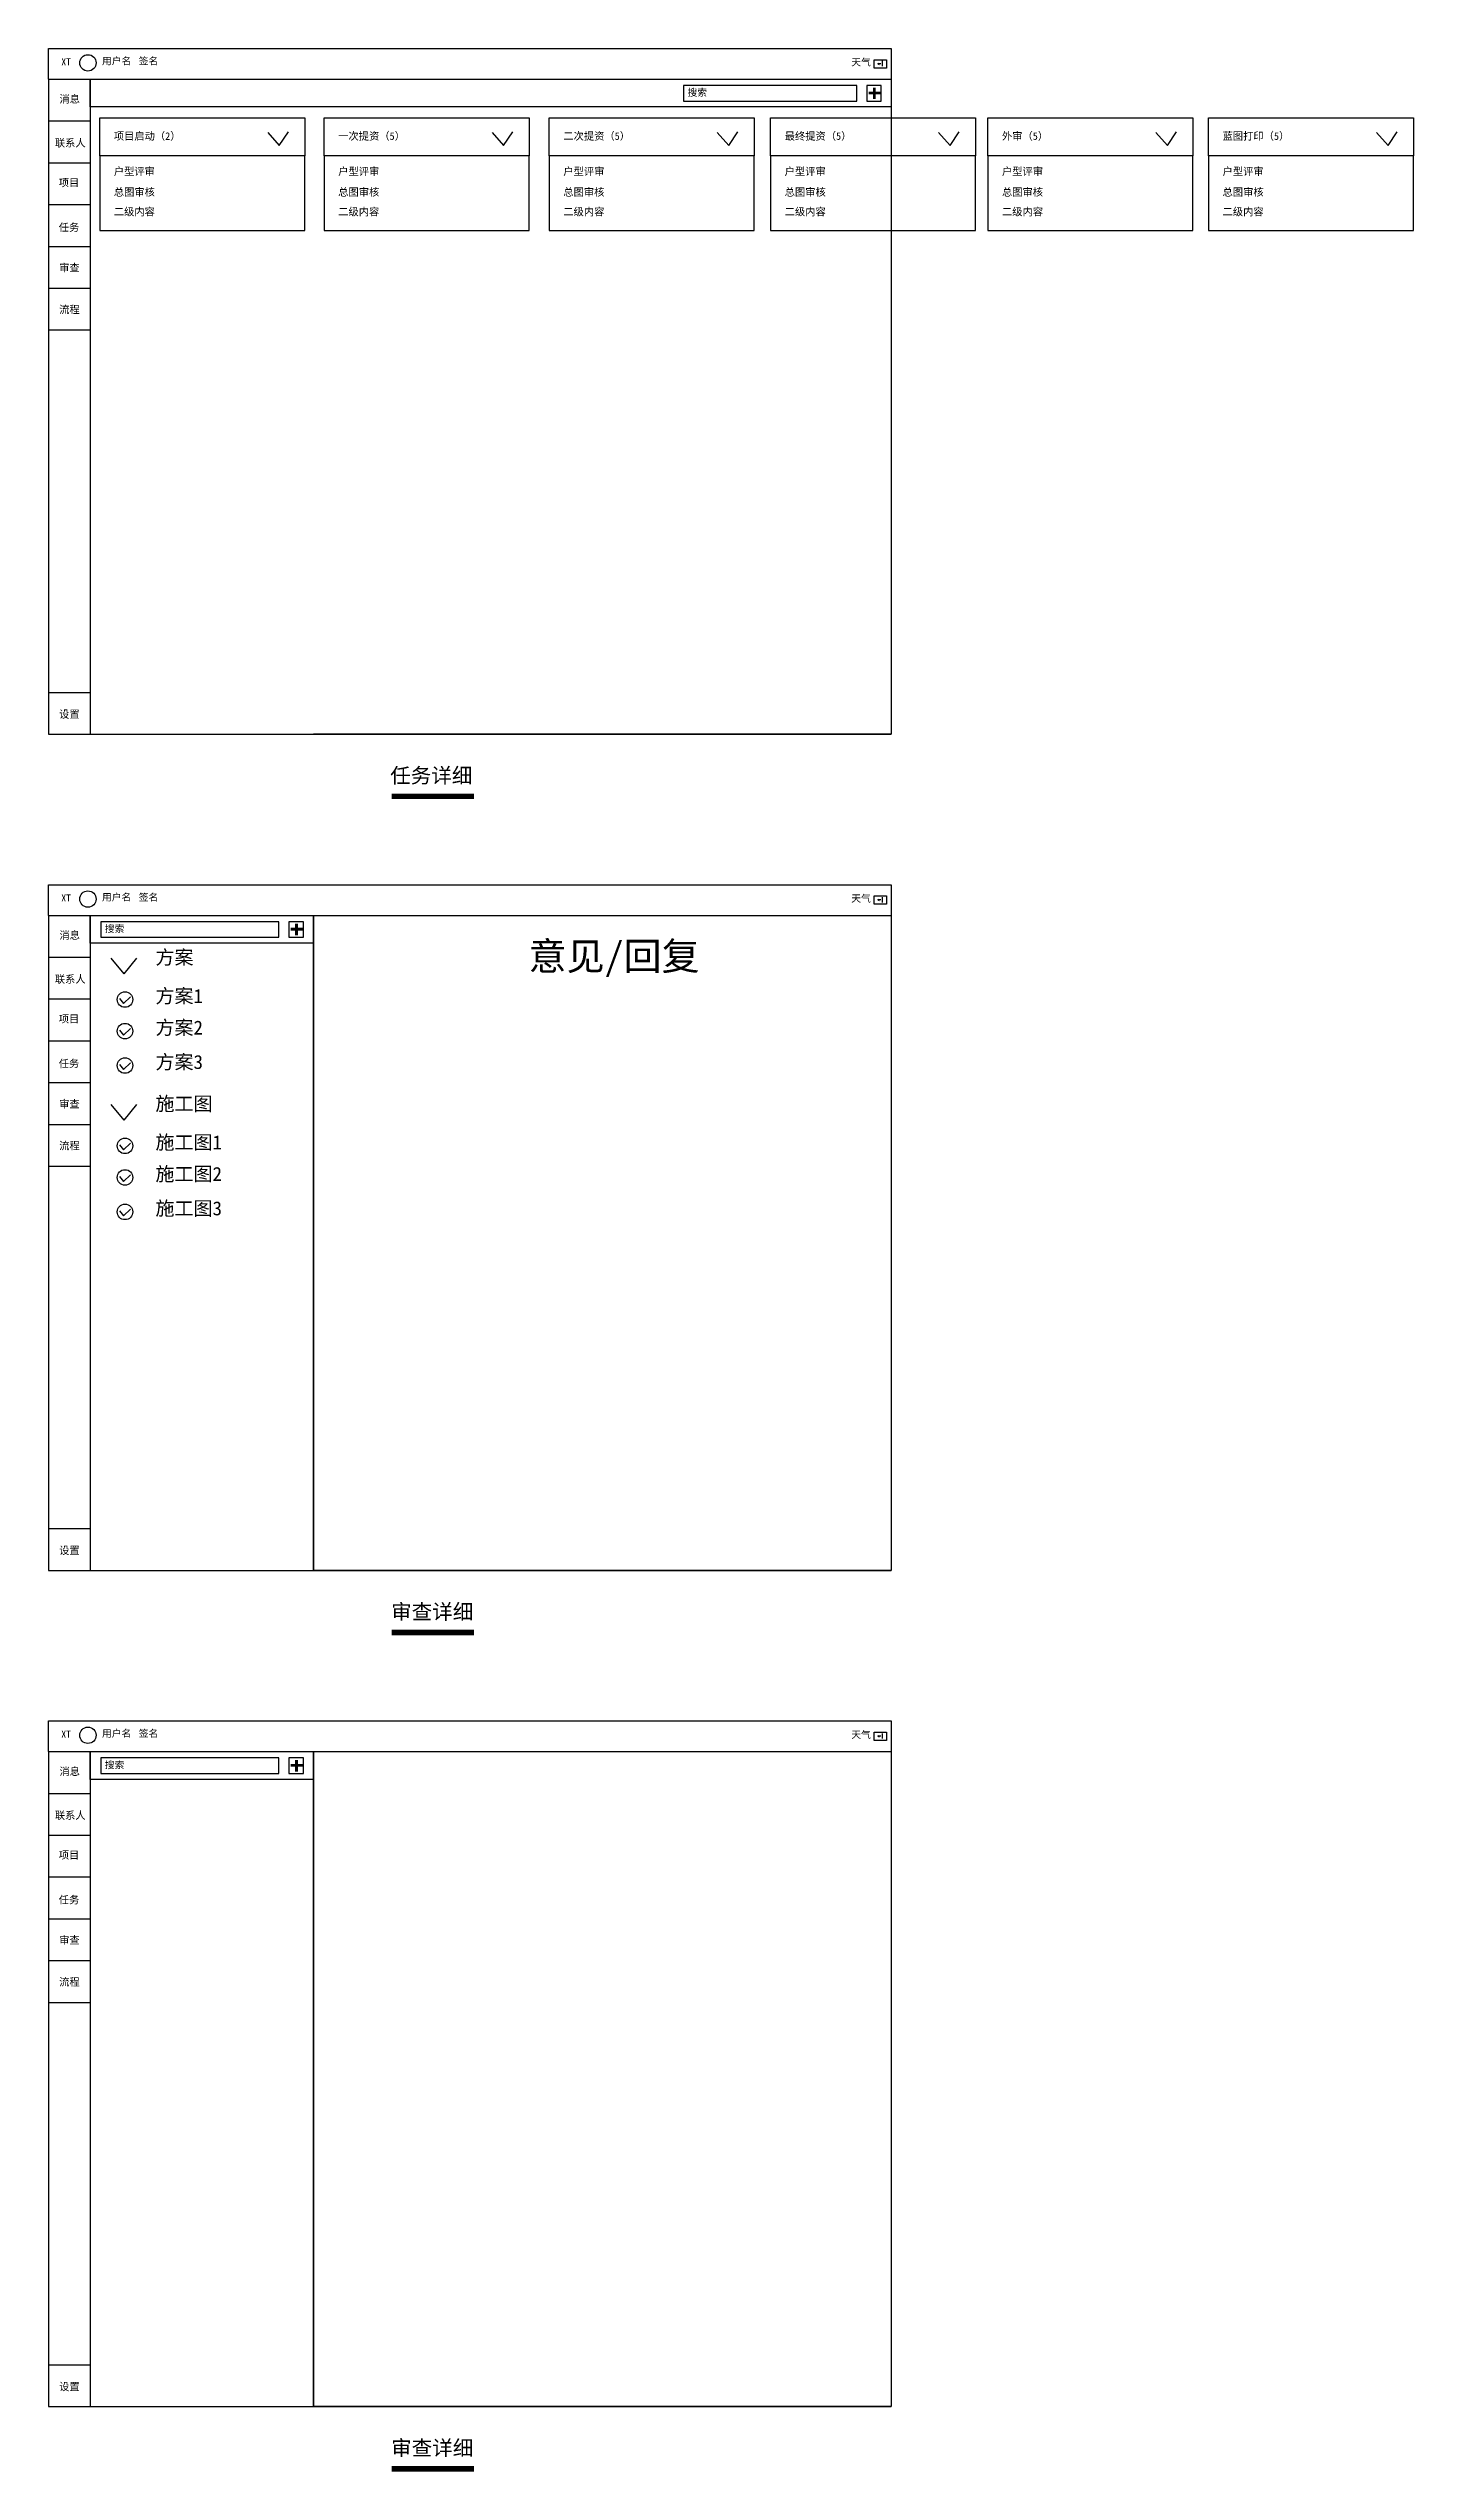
# Model space of a CAD drawing. Header units: millimetres. Extents: x 831 to 9769, y -14789 to 4150.
# Drawn here: x 4064 to 8958, y -14789 to -6096 of the extents above; entities that cross this region are included whole.
import ezdxf

# ---------------------------------------------------------------- set-up
doc = ezdxf.new("R2010")
doc.units = ezdxf.units.MM
doc.styles.get("Standard").update_dxf_attribs({"font": 'arial.ttf'})

msp = doc.modelspace()

# ---------------------------------------------------------------- texts
at = {"attachment_point": 1}
for s, insert, char_height in [('{\\fSimSun|b0|i0|c134|p2;XT}', (4110.061, -6130.85), 25), ('{\\fSimSun|b0|i0|c134|p2;用户名}', (4255.809, -6128.066), 25), ('{\\fSimSun|b0|i0|c134|p2;签名}', (4387.62, -6128.283), 25), ('{\\fSimSun|b0|i0|c134|p2;天气}', (6942.461, -6132.566), 25), ('{\\fSimSun|b0|i0|c134|p2;搜索}', (6355.198, -6241.032), 25), ('{\\fSimSun|b0|i0|c134|p2;消息}', (4103.243, -6263.609), 27), ('{\\fSimSun|b0|i0|c134|p2;联系人}', (4086.58, -6421.188), 27), ('{\\fSimSun|b0|i0|c134|p2;户型评审}', (4298.234, -6523.353), 27), ('{\\fSimSun|b0|i0|c134|p2;户型评审}', (5102.779, -6523.353), 27), ('{\\fSimSun|b0|i0|c134|p2;户型评审}', (5909.872, -6523.353), 27), ('{\\fSimSun|b0|i0|c134|p2;户型评审}', (6703.659, -6523.353), 27), ('{\\fSimSun|b0|i0|c134|p2;户型评审}', (7482.681, -6523.353), 27), ('{\\fSimSun|b0|i0|c134|p2;户型评审}', (8273.753, -6523.353), 27), ('{\\fSimSun|b0|i0|c134|p2;项目}', (4100.633, -6563.435), 27), ('{\\fSimSun|b0|i0|c134|p2;总图审核}', (4298.234, -6597.417), 27), ('{\\fSimSun|b0|i0|c134|p2;总图审核}', (5102.779, -6597.417), 27), ('{\\fSimSun|b0|i0|c134|p2;总图审核}', (5909.872, -6597.417), 27), ('{\\fSimSun|b0|i0|c134|p2;总图审核}', (6703.659, -6597.417), 27), ('{\\fSimSun|b0|i0|c134|p2;总图审核}', (7482.681, -6597.417), 27), ('{\\fSimSun|b0|i0|c134|p2;总图审核}', (8273.753, -6597.417), 27), ('{\\fSimSun|b0|i0|c134|p2;二级内容}', (4298.234, -6667.902), 27), ('{\\fSimSun|b0|i0|c134|p2;二级内容}', (5102.779, -6667.902), 27), ('{\\fSimSun|b0|i0|c134|p2;二级内容}', (5909.872, -6667.902), 27), ('{\\fSimSun|b0|i0|c134|p2;二级内容}', (6703.659, -6667.902), 27), ('{\\fSimSun|b0|i0|c134|p2;二级内容}', (7482.681, -6667.902), 27), ('{\\fSimSun|b0|i0|c134|p2;二级内容}', (8273.753, -6667.902), 27), ('{\\fSimSun|b0|i0|c134|p2;审查}', (4102.107, -6868.763), 27), ('{\\fSimSun|b0|i0|c134|p2;流程}', (4102.107, -7018.763), 27), ('{\\fSimSun|b0|i0|c134|p2;设置}', (4101.931, -8470.527), 27), ('{\\fSimSun|b0|i0|c134|p2;任务详细}', (5289.174, -8676.908), 54), ('{\\fSimSun|b0|i0|c134|p2;用户名}', (4255.809, -9128.066), 25), ('{\\fSimSun|b0|i0|c134|p2;签名}', (4387.62, -9128.283), 25), ('{\\fSimSun|b0|i0|c134|p2;XT}', (4110.061, -9130.85), 25), ('{\\fSimSun|b0|i0|c134|p2;天气}', (6942.461, -9132.566), 25), ('{\\fSimSun|b0|i0|c134|p2;消息}', (4103.243, -9263.609), 27), ('{\\fSimSun|b0|i0|c134|p2;搜索}', (4265.875, -9241.032), 25), ('{\\fSimSun|b0|i0|c134|p2;意见/回复}', (5785.14, -9302.141), 100), ('{\\fSimSun|b0|i0|c134|p2;方案}', (4447.57, -9331.294), 50), ('{\\fSimSun|b0|i0|c134|p2;联系人}', (4086.58, -9421.188), 27), ('{\\fSimSun|b0|i0|c134|p2;方案1}', (4447.57, -9469.962), 50), ('{\\fSimSun|b0|i0|c134|p2;项目}', (4100.633, -9563.435), 27), ('{\\fSimSun|b0|i0|c134|p2;方案2}', (4447.57, -9583.336), 50), ('{\\fSimSun|b0|i0|c134|p2;任务}', (4100.633, -9724.091), 27), ('{\\fSimSun|b0|i0|c134|p2;方案3}', (4447.57, -9706.789), 50), ('{\\fSimSun|b0|i0|c134|p2;施工图}', (4447.57, -9856.355), 50), ('{\\fSimSun|b0|i0|c134|p2;流程}', (4102.107, -10018.763), 27), ('{\\fSimSun|b0|i0|c134|p2;施工图2}', (4447.57, -10108.398), 50), ('{\\fSimSun|b0|i0|c134|p2;施工图3}', (4447.57, -10231.85), 50), ('{\\fSimSun|b0|i0|c134|p2;设置}', (4101.931, -11470.527), 27), ('{\\fSimSun|b0|i0|c134|p2;审查详细}', (5292.535, -11676.908), 54), ('{\\fSimSun|b0|i0|c134|p2;XT}', (4110.061, -12130.85), 25), ('{\\fSimSun|b0|i0|c134|p2;用户名}', (4255.809, -12128.066), 25), ('{\\fSimSun|b0|i0|c134|p2;签名}', (4387.62, -12128.283), 25), ('{\\fSimSun|b0|i0|c134|p2;天气}', (6942.461, -12132.566), 25), ('{\\fSimSun|b0|i0|c134|p2;搜索}', (4265.875, -12241.032), 25), ('{\\fSimSun|b0|i0|c134|p2;消息}', (4103.243, -12263.609), 27), ('{\\fSimSun|b0|i0|c134|p2;联系人}', (4086.58, -12421.188), 27), ('{\\fSimSun|b0|i0|c134|p2;项目}', (4100.633, -12563.435), 27), ('{\\fSimSun|b0|i0|c134|p2;任务}', (4100.633, -12724.091), 27), ('{\\fSimSun|b0|i0|c134|p2;审查}', (4102.107, -12868.763), 27), ('{\\fSimSun|b0|i0|c134|p2;设置}', (4101.931, -14470.527), 27), ('{\\fSimSun|b0|i0|c134|p2;审查详细}', (5292.535, -14676.908), 54)]:
    msp.add_mtext(s, dxfattribs=dict(at, insert=insert, char_height=char_height))
at = {"color": 1, "char_height": 27, "attachment_point": 1}
for s, insert in [('{\\fSimSun|b0|i0|c134|p2;项目启动（2）}', (4298.234, -6396.494)), ('{\\fSimSun|b0|i0|c134|p2;一次提资（5）}', (5102.779, -6396.494)), ('{\\fSimSun|b0|i0|c134|p2;二次提资（5）}', (5909.872, -6396.494)), ('{\\fSimSun|b0|i0|c134|p2;最终提资（5）}', (6703.659, -6396.494)), ('{\\fSimSun|b0|i0|c134|p2;外审（5）}', (7482.681, -6396.494)), ('{\\fSimSun|b0|i0|c134|p2;蓝图打印（5）}', (8273.753, -6396.494)), ('{\\fSimSun|b0|i0|c134|p2;任务}', (4100.633, -6724.091)), ('{\\fSimSun|b0|i0|c134|p2;审查}', (4102.107, -9868.763)), ('{\\fSimSun|b0|i0|c134|p2;流程}', (4102.107, -13018.763))]:
    msp.add_mtext(s, dxfattribs=dict(at, insert=insert))
at = {"insert": (4447.57, -9995.023), "char_height": 50, "width": 459.13503, "attachment_point": 1}
msp.add_mtext('{\\fSimSun|b0|i0|c134|p2;施工图1}', dxfattribs=at)

# ---------------------------------------------------------------- linework, layer by layer
for p, q in [((4063.953, -6205.68), (4063.953, -6095.68)), ((4063.953, -6095.68), (7085.849, -6095.68)), ((7053.184, -6140.436), (7053.184, -6159.313)), ((7085.849, -6095.68), (7085.849, -8555.68)), ((4063.953, -6205.68), (7085.849, -6205.68)), ((7085.849, -6205.68), (7085.849, -6205.68)), ((7085.849, -6205.68), (7085.849, -8555.68)), ((7085.849, -6205.68), (7085.849, -6305.68)), ((4063.953, -6355.68), (4213.953, -6355.68)), ((4063.953, -6505.68), (4213.953, -6505.68)), ((4063.953, -6655.68), (4213.953, -6655.68)), ((4063.953, -6805.68), (4213.953, -6805.68)), ((4063.953, -6955.68), (4213.953, -6955.68)), ((4063.953, -7105.68), (4213.953, -7105.68)), ((4063.953, -8405.68), (4213.953, -8405.68)), ((4063.953, -8555.68), (7085.849, -8555.68)), ((7085.849, -8555.68), (5013.953, -8555.68)), ((4063.953, -9205.68), (4063.953, -9095.68)), ((4063.953, -9095.68), (7085.849, -9095.68)), ((7085.849, -9095.68), (7085.849, -11555.68)), ((4063.953, -9205.68), (7085.849, -9205.68)), ((5013.953, -9205.68), (7085.849, -9205.68)), ((5013.953, -11555.68), (5013.953, -9205.68)), ((5013.953, -9205.68), (5013.953, -11555.68)), ((7053.184, -9140.436), (7053.184, -9159.313)), ((7085.849, -9205.68), (7085.849, -11555.68)), ((4063.953, -9355.68), (4213.953, -9355.68)), ((4287.794, -9359.144), (4333.936, -9415.896)), ((4380.079, -9359.144), (4333.936, -9415.896)), ((4063.953, -9505.68), (4213.953, -9505.68)), ((4318.625, -9503.916), (4333.494, -9522.112)), ((4333.494, -9522.112), (4358.489, -9498.364)), ((4318.625, -9617.291), (4333.494, -9635.487)), ((4333.494, -9635.487), (4358.489, -9611.738)), ((4063.953, -9655.68), (4213.953, -9655.68)), ((4333.494, -9758.939), (4358.489, -9735.191)), ((4063.953, -9805.68), (4213.953, -9805.68)), ((4318.625, -9740.743), (4333.494, -9758.939)), ((4287.794, -9884.205), (4333.936, -9940.958)), ((4380.079, -9884.205), (4333.936, -9940.958)), ((4063.953, -9955.68), (4213.953, -9955.68)), ((4318.625, -10028.978), (4333.494, -10047.174)), ((4333.494, -10047.174), (4358.489, -10023.425)), ((4063.953, -10105.68), (4213.953, -10105.68)), ((4318.625, -10142.352), (4333.494, -10160.548)), ((4333.494, -10160.548), (4358.489, -10136.8)), ((4318.625, -10265.805), (4333.494, -10284.001)), ((4333.494, -10284.001), (4358.489, -10260.252)), ((4063.953, -11405.68), (4213.953, -11405.68)), ((4063.953, -11555.68), (7085.849, -11555.68)), ((7085.849, -11555.68), (5013.953, -11555.68)), ((4063.953, -12205.68), (4063.953, -12095.68)), ((4063.953, -12095.68), (7085.849, -12095.68)), ((7053.184, -12140.436), (7053.184, -12159.313)), ((7085.849, -12095.68), (7085.849, -14555.68)), ((4063.953, -12205.68), (7085.849, -12205.68)), ((5013.953, -12205.68), (7085.849, -12205.68)), ((5013.953, -14555.68), (5013.953, -12205.68)), ((5013.953, -12205.68), (5013.953, -14555.68)), ((7085.849, -12205.68), (7085.849, -14555.68)), ((4063.953, -12355.68), (4213.953, -12355.68)), ((4063.953, -12505.68), (4213.953, -12505.68)), ((4063.953, -12655.68), (4213.953, -12655.68)), ((4063.953, -12805.68), (4213.953, -12805.68)), ((4063.953, -12955.68), (4213.953, -12955.68)), ((4063.953, -13105.68), (4213.953, -13105.68)), ((4063.953, -14405.68), (4213.953, -14405.68)), ((4063.953, -14555.68), (7085.849, -14555.68)), ((7085.849, -14555.68), (5013.953, -14555.68))]:
    msp.add_line(p, q)
for points in [[(7024.565, -6136.15), (7069.216, -6136.15), (7069.216, -6165.9), (7024.565, -6165.9)], [(4213.953, -6205.68), (7085.849, -6205.68), (7085.849, -6305.68), (4213.953, -6305.68)], [(6962.005, -6228.572), (6340.67, -6228.572), (6340.67, -6284.442), (6962.005, -6284.442)], [(7049.917, -6228.572), (6997.784, -6228.572), (6997.784, -6284.442), (7049.917, -6284.442)], [(4247.926, -6345.057), (4982.887, -6345.057), (4982.887, -6481.434), (4247.926, -6481.434)], [(5052.472, -6345.057), (5787.433, -6345.057), (5787.433, -6481.434), (5052.472, -6481.434)], [(5859.564, -6345.057), (6594.526, -6345.057), (6594.526, -6481.434), (5859.564, -6481.434)], [(6653.351, -6345.057), (7388.312, -6345.057), (7388.312, -6481.434), (6653.351, -6481.434)], [(7432.374, -6345.057), (8167.335, -6345.057), (8167.335, -6481.434), (7432.374, -6481.434)], [(8223.445, -6345.057), (8958.406, -6345.057), (8958.406, -6481.434), (8223.445, -6481.434)], [(4213.953, -9205.68), (5013.953, -9205.68), (5013.953, -9305.68), (4213.953, -9305.68)], [(7024.565, -9136.15), (7069.216, -9136.15), (7069.216, -9165.9), (7024.565, -9165.9)], [(4890.109, -9228.572), (4251.346, -9228.572), (4251.346, -9284.442), (4890.109, -9284.442)], [(4978.021, -9228.572), (4925.888, -9228.572), (4925.888, -9284.442), (4978.021, -9284.442)], [(7024.565, -12136.15), (7069.216, -12136.15), (7069.216, -12165.9), (7024.565, -12165.9)], [(4213.953, -12205.68), (5013.953, -12205.68), (5013.953, -12305.68), (4213.953, -12305.68)], [(4890.109, -12228.572), (4251.346, -12228.572), (4251.346, -12284.442), (4890.109, -12284.442)], [(4978.021, -12228.572), (4925.888, -12228.572), (4925.888, -12284.442), (4978.021, -12284.442)]]:
    msp.add_lwpolyline(points, close=True)
for points in [[(7048.408, -6150.417), (7037.987, -6150.417), (7042.763, -6147.976)], [(7048.408, -6150.417), (7037.987, -6150.417), (7042.763, -6152.858)], [(4063.953, -6205.68), (4063.953, -8555.68)], [(4213.953, -6205.68), (4213.953, -8555.68)], [(4850.344, -6396.678), (4891.465, -6443.885), (4924.324, -6394.896)], [(5654.89, -6396.678), (5696.01, -6443.885), (5728.87, -6394.896)], [(6461.983, -6396.678), (6503.103, -6443.885), (6535.963, -6394.896)], [(7255.769, -6396.678), (7296.89, -6443.885), (7329.75, -6394.896)], [(8034.792, -6396.678), (8075.912, -6443.885), (8108.772, -6394.896)], [(8825.863, -6396.678), (8866.984, -6443.885), (8899.843, -6394.896)], [(4247.926, -6481.434), (4247.926, -6748.511), (4982.887, -6748.511), (4982.887, -6481.434)], [(5052.472, -6481.434), (5052.472, -6748.511), (5787.433, -6748.511), (5787.433, -6481.434)], [(5859.564, -6481.434), (5859.564, -6748.511), (6594.526, -6748.511), (6594.526, -6481.434)], [(6653.351, -6481.434), (6653.351, -6748.511), (7388.312, -6748.511), (7388.312, -6481.434)], [(7432.374, -6481.434), (7432.374, -6748.511), (8167.335, -6748.511), (8167.335, -6481.434)], [(8223.445, -6481.434), (8223.445, -6748.511), (8958.406, -6748.511), (8958.406, -6481.434)], [(4063.953, -9205.68), (4063.953, -11555.68)], [(4213.953, -9205.68), (4213.953, -11555.68)], [(7048.408, -9150.417), (7037.987, -9150.417), (7042.763, -9147.976)], [(7048.408, -9150.417), (7037.987, -9150.417), (7042.763, -9152.858)], [(7048.408, -12150.417), (7037.987, -12150.417), (7042.763, -12147.976)], [(7048.408, -12150.417), (7037.987, -12150.417), (7042.763, -12152.858)], [(4063.953, -12205.68), (4063.953, -14555.68)], [(4213.953, -12205.68), (4213.953, -14555.68)]]:
    msp.add_lwpolyline(points)
for points, const_width in [([(7004.707, -6255.38), (7047.859, -6255.38)], 10), ([(7025.185, -6236.078), (7025.185, -6277.323)], 10), ([(5294.291, -8778.633), (5590, -8778.633)], 20), ([(4932.811, -9255.38), (4975.962, -9255.38)], 10), ([(4953.289, -9236.078), (4953.289, -9277.323)], 10), ([(5294.291, -11778.633), (5590, -11778.633)], 20), ([(4932.811, -12255.38), (4975.962, -12255.38)], 10), ([(4953.289, -12236.078), (4953.289, -12277.323)], 10), ([(5294.291, -14778.633), (5590, -14778.633)], 20)]:
    msp.add_lwpolyline(points, dxfattribs=dict(const_width=const_width))
for centre, radius in [((4205.313, -6147.334), 29.386), ((4205.313, -9147.334), 29.386), ((4338.264, -9507.656), 27.906), ((4338.264, -9621.031), 27.906), ((4338.264, -9744.483), 27.906), ((4338.264, -10032.718), 27.906), ((4338.264, -10146.092), 27.906), ((4338.264, -10269.545), 27.906), ((4205.313, -12147.334), 29.386)]:
    msp.add_circle(centre, radius)

msp.set_redraw_order([(e.dxf.handle, doc.entitydb.next_handle()) for e in msp.query("TEXT MTEXT ATTDEF DIMENSION ARC_DIMENSION")])  # texts and dimensions are drawn at this point

doc.saveas('drawing.dxf')
